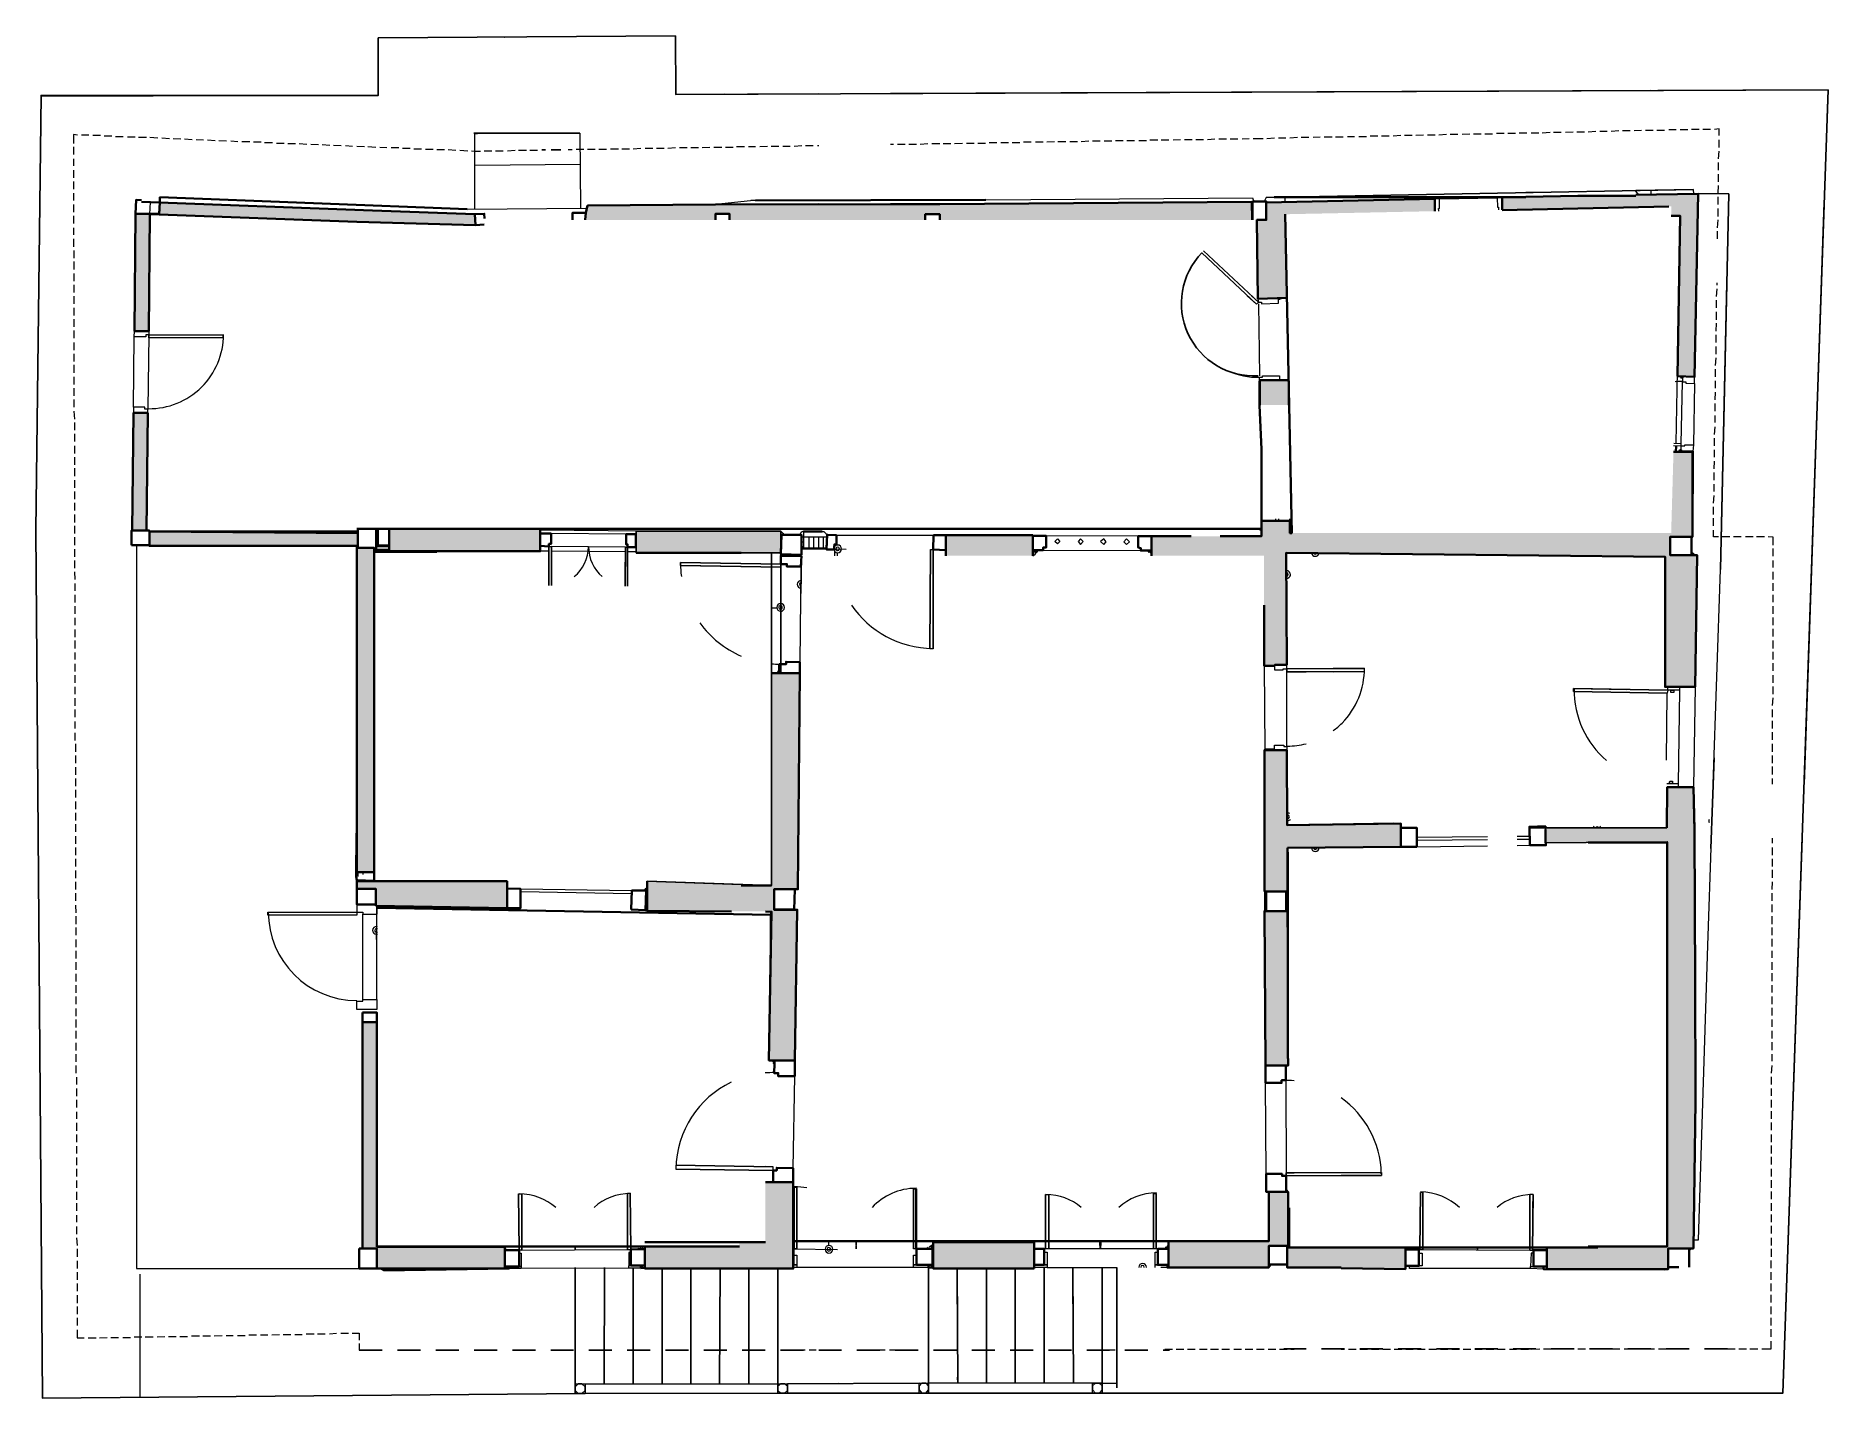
# Model space of a CAD drawing. Header units: millimetres. Extents: x -324 to 18256, y -32649 to -18530.
import ezdxf

# ---------------------------------------------------------------- set-up
doc = ezdxf.new("R2010")
doc.units = ezdxf.units.MM
doc.linetypes.add('Projeção', pattern=[396.875, 238.125, -158.75])
doc.layers.get('0').update_dxf_attribs({"color": 250, "lineweight": 25})
for name, color, linetype, lineweight in [('A-ALV-___-___-EXI', 250, 'Continuous', 35), ('A-COB-___-___-EXI', 250, 'Projeção', 25), ('A-ESC-___-___-EXI', 250, 'Continuous', 25), ('A-JAN-___-___-EXI', 250, 'Continuous', 25), ('A-PIS-___-___-EXI', 250, 'Continuous', 25), ('A-POR-___-___-EXI', 250, 'Continuous', 25)]:
    doc.layers.add(name, color=color, linetype=linetype, lineweight=lineweight)

msp = doc.modelspace()

# ---------------------------------------------------------------- hatches: boundary and pattern name
at = {"layer": 'A-ALV-___-___-EXI'}
h = msp.add_hatch(color=11, dxfattribs=at)
h.paths.add_polyline_path([(13874, -31311), (13874, -31086), (12660, -31086), (12660, -30512), (12457, -30512), (12457, -31023), (11418, -31023), (11418, -31295), (12457, -31295), (12457, -31071), (12649, -31071), (12649, -31295), (12719, -31296), (13207, -31296), (13207, -31303)])
h.paths.add_polyline_path([(16599, -31311), (16599, -31098), (16859, -31098), (16881, -29509), (16876, -28342), (16870, -26738), (16860, -26317), (16588, -26317), (16583, -26738), (15325, -26738), (15325, -26893), (16588, -26882), (16588, -31077), (15867, -31077), (15867, -31086), (15340, -31086), (15340, -31311), (16588, -31311)])
h.paths.add_polyline_path([(5990, -31307), (7527, -31307), (7527, -30410), (7239, -30410), (7239, -31034), (6970, -31034), (6970, -31077), (5990, -31077)])
h.paths.add_polyline_path([(8979, -31307), (10027, -31307), (10027, -31034), (8979, -31034)])
h.paths.add_polyline_path([(3210, -31307), (4538, -31307), (4538, -31082), (3210, -31082), (3210, -28753), (3061, -28753), (3061, -31098), (3210, -31098)])
h.paths.add_polyline_path([(12654, -29201), (12660, -29201), (12660, -29130), (12654, -29130), (12654, -27937), (12652, -27601), (12412, -27601), (12425, -29201)])
h.paths.add_polyline_path([(7543, -29148), (7570, -27588), (7330, -27588), (7330, -27375), (7576, -27375), (7596, -25135), (7303, -25135), (7303, -27335), (6989, -27335), (6989, -27325), (6013, -27292), (6013, -27597), (6886, -27604), (7239, -27604), (7239, -27607), (7303, -27608), (7276, -29148), (7295, -29148)])
h.paths.add_polyline_path([(4562, -27572), (4562, -27292), (3002, -27292), (3002, -27372), (3202, -27372), (3202, -27548), (4314, -27568)])
h.paths.add_polyline_path([(12414, -27397), (12651, -27397), (12651, -26946), (13827, -26935), (13827, -26695), (12649, -26711), (12644, -25933), (12414, -25933)])
h.paths.add_polyline_path([(3183, -27196), (3183, -23836), (3002, -23836), (3002, -27196)])
h.paths.add_polyline_path([(16876, -25278), (16899, -23913), (16620, -23913), (16620, -23721), (16849, -23721), (16849, -22841), (16653, -22841), (16629, -23684), (12676, -23684), (12676, -23556), (12382, -23556), (12382, -23716), (11242, -23716), (11242, -23919), (12409, -23919), (12409, -25059), (12519, -25059), (12519, -25049), (12644, -25049), (12639, -23887), (16565, -23929), (16565, -25278)])
h.paths.add_polyline_path([(9848, -23919), (10010, -23919), (10010, -23705), (9110, -23705), (9110, -23919)])
h.paths.add_polyline_path([(5899, -23887), (7399, -23887), (7399, -23663), (5899, -23663)])
h.paths.add_polyline_path([(3370, -23871), (4905, -23871), (4905, -23641), (3338, -23641), (3338, -23871)])
h.paths.add_polyline_path([(3013, -23817), (3013, -23668), (854, -23668), (854, -23817)])
h.paths.add_polyline_path([(822, -23657), (838, -22437), (689, -22437), (673, -23657)])
h.paths.add_polyline_path([(12628, -22357), (12664, -22357), (12663, -22097), (12364, -22097), (12364, -22357)])
h.paths.add_polyline_path([(16871, -22064), (16908, -20166), (16263, -20178), (16263, -20189), (15661, -20189), (15121, -20199), (15121, -20202), (14960, -20202), (14877, -20204), (14877, -20333), (16629, -20297), (16629, -20395), (16721, -20395), (16694, -22056), (16720, -22057)])
h.paths.add_polyline_path([(849, -21589), (859, -20374), (710, -20374), (699, -21589)])
h.paths.add_polyline_path([(12345, -21254), (12646, -21246), (12628, -20379), (14179, -20347), (14179, -20220), (12431, -20257), (12431, -20438), (12335, -20438), (12345, -21223)])
h.paths.add_polyline_path([(4233, -20491), (4228, -20379), (961, -20257), (955, -20383), (3002, -20459), (3370, -20469)])
h.paths.add_polyline_path([(8897, -20438), (8897, -20379), (9046, -20379), (9046, -20438), (12285, -20438), (12281, -20249), (9046, -20273), (8536, -20274), (8536, -20276), (7793, -20276), (6722, -20278), (5395, -20289), (5379, -20363), (5371, -20438), (6722, -20438), (6722, -20374), (6866, -20374), (6866, -20438), (8638, -20438)])

# ---------------------------------------------------------------- linework, layer by layer
at = {"color": 18, "lineweight": 15}
for points in [[(4511, -18543), (4511, -18544), (4511, -18544), (4511, -18545)], [(4532, -18543), (4533, -18544), (4533, -18544), (4533, -18545)], [(4568, -18545), (4568, -18544), (4568, -18543), (4568, -18543)], [(4590, -18545), (4590, -18544), (4590, -18543), (4590, -18542)]]:
    msp.add_open_spline(points, degree=3, dxfattribs=at)
at = {"layer": 'A-ALV-___-___-EXI', "color": 18, "lineweight": 15}
for p, q in [((7085, -20241), (6722, -20278)), ((7793, -20234), (7138, -20236)), ((9526, -20230), (8536, -20232)), ((10496, -20262), (12287, -20246)), ((12516, -20252), (12516, -20255)), ((12564, -20254), (12564, -20252)), ((12617, -20253), (12617, -20252)), ((12628, -20252), (12627, -20202)), ((12766, -20250), (12766, -20246)), ((12820, -20249), (12820, -20246)), ((13124, -20242), (13124, -20241)), ((13278, -20239), (13278, -20236)), ((13326, -20238), (13326, -20236)), ((13832, -20227), (13832, -20225)), ((14227, -20220), (14227, -20202)), ((15661, -20145), (15121, -20155)), ((16423, -20175), (16423, -20172)), ((16476, -20174), (16476, -20172)), ((16833, -20168), (16833, -20166)), ((859, -20379), (864, -20253)), ((16715, -20603), (16718, -20603)), ((16718, -20603), (16715, -20603)), ((16901, -20523), (16903, -20523)), ((16713, -20665), (16717, -20671)), ((16711, -20928), (16712, -20928)), ((16893, -20915), (16898, -20921)), ((16890, -21083), (16892, -21083)), ((12345, -21254), (12345, -21259)), ((16705, -21286), (16707, -21286)), ((16700, -21488), (16703, -21488)), ((16700, -21536), (16702, -21536)), ((16881, -21525), (16881, -21522)), ((16702, -21589), (16700, -21589)), ((16879, -21637), (16881, -21637)), ((16881, -21589), (16880, -21589)), ((16695, -21893), (16696, -21893)), ((16874, -21893), (16876, -21893)), ((16748, -22058), (16748, -22074)), ((16833, -22064), (16833, -22062)), ((12361, -22149), (12364, -22149)), ((12664, -22197), (12665, -22197)), ((16727, -22841), (16727, -22821)), ((16780, -22841), (16780, -22837)), ((16849, -22858), (16855, -22858)), ((16849, -22911), (16855, -22911)), ((16849, -22959), (16855, -22959)), ((16849, -23012), (16855, -23012)), ((16849, -23060), (16855, -23060)), ((16849, -23114), (16855, -23114)), ((12383, -23556), (12383, -23537)), ((12526, -23537), (12527, -23556)), ((12558, -23537), (12559, -23556)), ((12676, -23556), (12676, -23537)), ((5896, -23721), (5899, -23721)), ((7399, -23721), (7405, -23721)), ((7399, -23775), (7405, -23775)), ((7612, -23775), (7639, -23775)), ((3205, -23823), (3338, -23823)), ((7612, -23823), (7639, -23823)), ((12719, -23892), (12719, -23887)), ((12766, -23892), (12766, -23888)), ((12820, -23892), (12820, -23889)), ((13225, -23897), (13225, -23893)), ((13278, -23897), (13278, -23894)), ((13326, -23897), (13326, -23894)), ((13379, -23897), (13379, -23895)), ((13427, -23897), (13427, -23895)), ((13731, -23903), (13731, -23898)), ((13784, -23903), (13784, -23899)), ((13832, -23903), (13832, -23900)), ((13886, -23903), (13886, -23900)), ((13939, -23903), (13939, -23901)), ((13987, -23903), (13987, -23901)), ((14344, -23908), (14344, -23905)), ((14392, -23908), (14392, -23906)), ((14445, -23908), (14445, -23906)), ((14493, -23908), (14493, -23907)), ((14952, -23913), (14952, -23912)), ((15208, -23919), (15208, -23914)), ((15256, -23919), (15256, -23915)), ((15714, -23924), (15714, -23920)), ((15762, -23924), (15762, -23921)), ((15815, -23924), (15815, -23921)), ((15869, -23924), (15869, -23922)), ((16012, -23924), (16075, -23924)), ((16220, -23929), (16220, -23925)), ((16274, -23929), (16274, -23926)), ((16322, -23929), (16322, -23927)), ((16375, -23929), (16375, -23927)), ((16423, -23929), (16423, -23928)), ((12676, -24121), (12685, -24121)), ((16895, -24126), (16897, -24126)), ((16896, -24078), (16897, -24078)), ((12642, -24686), (12644, -24686)), ((12642, -24739), (12644, -24739)), ((12643, -24787), (12644, -24787)), ((16884, -24787), (16887, -24787)), ((16885, -24739), (16887, -24739)), ((16881, -24969), (16881, -24959)), ((12463, -25933), (12463, -25928)), ((12516, -25933), (12516, -25928)), ((16588, -26317), (16583, -26317)), ((12648, -26514), (12649, -26514)), ((12649, -26711), (12649, -26536)), ((16583, -26413), (16587, -26413)), ((16586, -26461), (16583, -26461)), ((16865, -26461), (16863, -26461)), ((12820, -26709), (12820, -26706)), ((12868, -26708), (12868, -26706)), ((12921, -26708), (12921, -26706)), ((16482, -26738), (16482, -26736)), ((2997, -26893), (3002, -26893)), ((2997, -26941), (3002, -26941)), ((13379, -26941), (13379, -26939)), ((13427, -26941), (13427, -26939)), ((15559, -26893), (15559, -26891)), ((15613, -26893), (15613, -26890)), ((15661, -26893), (15661, -26890)), ((15959, -26887), (15956, -26887)), ((16487, -26883), (16487, -26889)), ((2997, -26994), (3002, -26994)), ((2997, -27042), (3002, -27042)), ((2997, -27095), (3002, -27095)), ((13028, -26946), (12651, -26946)), ((12651, -27117), (12654, -27323)), ((12820, -26946), (12820, -26944)), ((2997, -27143), (3002, -27143)), ((2997, -27196), (3002, -27196)), ((3018, -27244), (3018, -27196)), ((3071, -27223), (3071, -27196)), ((3071, -27292), (3071, -27282)), ((3119, -27292), (3119, -27282)), ((3173, -27292), (3173, -27287)), ((5997, -27378), (6013, -27378)), ((7437, -27378), (7437, -27375)), ((7490, -27378), (7490, -27375)), ((7538, -27378), (7538, -27375)), ((7543, -27378), (7548, -27378)), ((12420, -27426), (12431, -27426)), ((12420, -27479), (12431, -27479)), ((12516, -27399), (12516, -27397)), ((12564, -27399), (12564, -27397)), ((12617, -27399), (12617, -27397)), ((3202, -27532), (3002, -27532)), ((3375, -27554), (3375, -27551)), ((3428, -27554), (3428, -27552)), ((3679, -27559), (3679, -27556)), ((4036, -27564), (4036, -27563)), ((7298, -27608), (7295, -27772)), ((7298, -27682), (7302, -27682)), ((7335, -27588), (7335, -27586)), ((12420, -27527), (12431, -27527)), ((12420, -27580), (12431, -27580)), ((12654, -27682), (12653, -27682)), ((7295, -27836), (7299, -27836)), ((7298, -27735), (7301, -27735)), ((7298, -27783), (7300, -27783)), ((7295, -27884), (7298, -27884)), ((7295, -27937), (7298, -27937)), ((7297, -27985), (7295, -27985)), ((7287, -28289), (7291, -28289)), ((7287, -28342), (7290, -28342)), ((7287, -28390), (7290, -28390)), ((7287, -28444), (7289, -28444)), ((7547, -28902), (7548, -28902)), ((7277, -29051), (7278, -29051)), ((7309, -29153), (7335, -29153)), ((7538, -30675), (7538, -30464)), ((9163, -31034), (9163, -31023)), ((9217, -31034), (9217, -31023)), ((9265, -31034), (9265, -31023)), ((9318, -31034), (9318, -31023)), ((9366, -31034), (9366, -31023)), ((9419, -31034), (9419, -31023)), ((9467, -31034), (9467, -31023)), ((9771, -31034), (9771, -31023)), ((9824, -31034), (9824, -31023)), ((9872, -31034), (9872, -31029)), ((3375, -31082), (3375, -31077)), ((3428, -31082), (3428, -31077)), ((3476, -31082), (3476, -31077)), ((3530, -31082), (3530, -31077)), ((3578, -31082), (3578, -31077)), ((3631, -31082), (3631, -31077)), ((3679, -31082), (3679, -31077)), ((3983, -31082), (3983, -31077)), ((4036, -31082), (4036, -31077)), ((4084, -31082), (4084, -31077)), ((4137, -31082), (4137, -31077)), ((4191, -31082), (4191, -31077)), ((4239, -31082), (4239, -31077)), ((4292, -31082), (4292, -31077)), ((16833, -31103), (16833, -31098)), ((3375, -31322), (3375, -31307)), ((3428, -31322), (3428, -31307)), ((3476, -31322), (3476, -31307)), ((3530, -31322), (3530, -31307)), ((3578, -31322), (3578, -31307)), ((3631, -31322), (3631, -31307)), ((3679, -31322), (3679, -31307)), ((3983, -31317), (3983, -31307)), ((4036, -31317), (4036, -31307)), ((4084, -31317), (4084, -31307)), ((4137, -31311), (4137, -31307)), ((4191, -31311), (4191, -31307)), ((4239, -31311), (4239, -31307)), ((4292, -31311), (4292, -31307)), ((12457, -31285), (12463, -31285)), ((15304, -31285), (15340, -31285)), ((16172, -31317), (16172, -31311)), ((16220, -31317), (16220, -31311)), ((16274, -31317), (16274, -31311)), ((16322, -31317), (16322, -31311)), ((16375, -31317), (16375, -31311)), ((16423, -31317), (16423, -31311)), ((16476, -31317), (16476, -31311))]:
    msp.add_line(p, q, dxfattribs=at)
at = {"layer": 'A-ALV-___-___-EXI'}
for p, q in [((9526, -20230), (7138, -20236)), ((12515, -20202), (15121, -20202)), ((16871, -22064), (16908, -20166)), ((14877, -20337), (16604, -20300)), ((12664, -22357), (12664, -22107)), ((3833, -23876), (3183, -23876)), ((5899, -23887), (6989, -23887)), ((12654, -26990), (12654, -29130)), ((3183, -27292), (3002, -27292)), ((6989, -27335), (7303, -27335)), ((7527, -30675), (7527, -30410)), ((8801, -30480), (8801, -31103)), ((3216, -31077), (6970, -31077)), ((7239, -31034), (5990, -31034))]:
    msp.add_line(p, q, dxfattribs=at)
at = {"layer": 'A-ALV-___-___-EXI', "color": 28, "lineweight": 35}
for p, q in [((12287, -20438), (12287, -20246)), ((955, -20374), (859, -20374)), ((859, -20379), (955, -20383)), ((4233, -20491), (4324, -20486)), ((3013, -23641), (3013, -23668)), ((16839, -23721), (16839, -23913)), ((667, -23807), (854, -23807)), ((3002, -23836), (3002, -23817)), ((3013, -23817), (3013, -23836)), ((3013, -23817), (3013, -23836)), ((12409, -25059), (12516, -25059)), ((12649, -26711), (13098, -26705)), ((13124, -26705), (13753, -26695)), ((15325, -26754), (15325, -26893)), ((12420, -27601), (12419, -27397)), ((12651, -27397), (12652, -27601)), ((7295, -27834), (7298, -27608)), ((7288, -28460), (7293, -28059)), ((3061, -28753), (3061, -28652)), ((3029, -31098), (3061, -31098)), ((3847, -31077), (3210, -31082)), ((16817, -31098), (16817, -31290)), ((3243, -31307), (3247, -31311)), ((12649, -31263), (12457, -31263)), ((16708, -31290), (16599, -31290))]:
    msp.add_line(p, q, dxfattribs=at)
at = {"layer": 'A-ALV-___-___-EXI', "color": 28, "lineweight": 35, "flags": 128}
for points in [[(770, -20233), (715, -20230), (710, -20374)], [(12287, -20246), (12431, -20246), (12431, -20257)], [(859, -20374), (955, -20374), (960, -20257)], [(4326, -20422), (4324, -20374), (4228, -20379)], [(5241, -20438), (5241, -20363), (5379, -20363)], [(12585, -21248), (12559, -21259), (12559, -21248)], [(12572, -22097), (12569, -22096), (12569, -22097)], [(16748, -22058), (16748, -22074), (16727, -22069)], [(12364, -22112), (12361, -22112), (12361, -22357)], [(16839, -23721), (16839, -23737), (16849, -23721), (16855, -22837), (16732, -22837), (16732, -22821), (16711, -22831)], [(673, -23657), (667, -23657), (667, -23807)], [(854, -23668), (854, -23657), (822, -23657)], [(3183, -23843), (3205, -23844), (3205, -23641)], [(3338, -23812), (3221, -23812), (3221, -23641)], [(5899, -23693), (5896, -23695), (5896, -23828), (5899, -23831)], [(7399, -23887), (7405, -23700), (7426, -23700), (7421, -23689)], [(3183, -23843), (3205, -23844), (3205, -23812), (3338, -23812)], [(3338, -23856), (3189, -23855), (3189, -23876)], [(16865, -23903), (16839, -23887), (16839, -23913)], [(7367, -25123), (7383, -25118), (7383, -25135)], [(12415, -25933), (12415, -25928), (12516, -25928), (12516, -25933)], [(16871, -26770), (16871, -26754), (16860, -26317)], [(2999, -26794), (2997, -27244), (3002, -27282)], [(3002, -27292), (3002, -27282), (3183, -27287)], [(3202, -27532), (3002, -27532), (3002, -27372)], [(4562, -27364), (4564, -27367), (4562, -27367)], [(6013, -27591), (5997, -27591), (6003, -27388), (5992, -27388), (6003, -27362)], [(7330, -27586), (7538, -27586), (7543, -27378), (7434, -27375)], [(7550, -27375), (7543, -27383), (7543, -27378), (7434, -27375)], [(12639, -27601), (12639, -27399), (12431, -27399), (12431, -27601)], [(7330, -27586), (7538, -27586), (7538, -27580), (7545, -27588)], [(3061, -28652), (3210, -28652), (3210, -28753)], [(7335, -29148), (7335, -29179), (7319, -29174)], [(12639, -29201), (12633, -29206), (12633, -29201)], [(12649, -30501), (12639, -30496), (12639, -30512)], [(3210, -31306), (3029, -31306), (3029, -31098)], [(4538, -31114), (4548, -31114), (4542, -31103)], [(7527, -31103), (7532, -31103), (7532, -31269), (7527, -31269)], [(13886, -31279), (13875, -31279), (13875, -31109)], [(15330, -31109), (15325, -31114), (15340, -31114)], [(16817, -31098), (16817, -31114), (16828, -31103)], [(3284, -31327), (4580, -31306), (4580, -31285), (4538, -31285)], [(11418, -31269), (11407, -31269), (11407, -31295), (11418, -31295)], [(12473, -31269), (12479, -31263), (12457, -31263)], [(12649, -31263), (12639, -31263), (12639, -31269)], [(15340, -31285), (15304, -31285), (15304, -31311), (16556, -31317)]]:
    msp.add_lwpolyline(points, dxfattribs=at)
at = {"layer": 'A-ALV-___-___-EXI'}
for points in [[(770, -20250), (3167, -20340), (4228, -20379), (4233, -20491), (3002, -20459)], [(3002, -20459), (955, -20383), (961, -20257), (963, -20203), (4148, -20326)], [(12285, -20438), (12281, -20249), (9046, -20273)], [(14179, -20347), (14179, -20220), (12431, -20257), (12431, -20438), (12335, -20438), (12345, -21254), (12646, -21246)], [(14960, -20202), (14877, -20204), (14877, -20333)], [(15121, -20199), (15661, -20189), (16263, -20189)], [(16629, -20395), (16721, -20395), (16694, -22056), (16871, -22064), (16908, -20166), (16263, -20178)], [(6722, -20278), (5395, -20289), (5379, -20363), (5371, -20438)], [(8536, -20274), (9046, -20273), (6722, -20278), (7793, -20276)], [(6722, -20438), (6722, -20374), (6866, -20374), (6866, -20438)], [(8897, -20438), (8897, -20379), (9046, -20379), (9046, -20438)], [(12628, -20379), (12696, -23684), (12676, -23684), (12676, -23556), (12382, -23556)], [(12663, -22097), (12364, -22097), (12364, -22357)], [(3002, -23641), (12382, -23641), (12382, -22816), (12361, -22357)], [(16565, -23929), (12639, -23887), (16565, -23929), (16565, -24969), (16565, -25278), (16876, -25278), (16899, -23913), (16620, -23913), (16620, -23721), (16849, -23721), (16849, -22841), (16653, -22841)], [(3013, -23684), (854, -23668), (854, -23817), (3013, -23817), (3013, -23668), (854, -23668)], [(3338, -23641), (3338, -23871), (4905, -23871), (4905, -23641)], [(10010, -23919), (10010, -23705), (9110, -23705), (9110, -23919)], [(11653, -23716), (11242, -23716), (11242, -23919)], [(12382, -23641), (12382, -23716), (11952, -23716)], [(3183, -27196), (3002, -27196), (3002, -26794), (3002, -25994), (3002, -23836), (3183, -23836), (3183, -23876), (3183, -27292), (3833, -27292), (4562, -27292)], [(12409, -24430), (12409, -25059), (12519, -25059), (12519, -25049), (12644, -25049), (12639, -23887)], [(7239, -27607), (7303, -27608), (7276, -29148), (7543, -29148), (7570, -27588), (7330, -27588), (7330, -27375), (7576, -27375), (7596, -25135), (7303, -25135)], [(16871, -26770), (16860, -26317), (16588, -26317), (16583, -26738)], [(15340, -31086), (15340, -31311), (16599, -31311), (16599, -31098), (16859, -31098), (16881, -29574), (16881, -29509), (16876, -28342), (16871, -26770)], [(15767, -31077), (16588, -31077), (16588, -26889), (15767, -26889)], [(6013, -27292), (6013, -27597), (6886, -27604)], [(7295, -28059), (7295, -27639), (3216, -27568)], [(12654, -27937), (12652, -27601), (12412, -27601), (12425, -29201), (12660, -29201), (12660, -29130)], [(5990, -31077), (5990, -31307), (7527, -31307), (7527, -30410), (7239, -30410)], [(7527, -31307), (7527, -31023), (12457, -31023), (12457, -30675), (12457, -30512), (12660, -30512), (12660, -31086), (12669, -31086)], [(12669, -30675), (12669, -31086), (15867, -31086)], [(13207, -31296), (12719, -31296), (12649, -31295), (12649, -31071), (12457, -31071), (12457, -31295), (11418, -31295), (11418, -31023)], [(13207, -31303), (13874, -31311), (13874, -31086)]]:
    msp.add_lwpolyline(points, dxfattribs=at)
at = {"layer": 'A-ALV-___-___-EXI', "color": 18, "lineweight": 15, "flags": 128}
for points in [[(9531, -20230), (12287, -20209), (12303, -20246)], [(12515, -20202), (12431, -20204), (12409, -20246)], [(14221, -20347), (14216, -20321), (14227, -20321), (14227, -20220), (14179, -20220)], [(14227, -20202), (14227, -20220), (14824, -20209), (14824, -20202)], [(14877, -20204), (14824, -20209), (14829, -20305), (14840, -20305), (14840, -20334)], [(16780, -20169), (16780, -20166), (16753, -20166)], [(3167, -20288), (4148, -20326), (5389, -20316)], [(12364, -22112), (12361, -22112), (12361, -22101)], [(12361, -22288), (12361, -22197), (12364, -22197)], [(3188, -23876), (3189, -23855), (3338, -23855)]]:
    msp.add_lwpolyline(points, dxfattribs=at)
at = {"layer": 'A-ALV-___-___-EXI'}
for points in [[(710, -20374), (699, -21589), (849, -21589), (859, -20374)], [(838, -22437), (689, -22437), (673, -23657), (822, -23657)], [(12651, -26946), (13827, -26935), (13827, -26695), (12649, -26711), (12644, -25933), (12414, -25933), (12414, -27397), (12651, -27397)], [(3202, -27548), (4562, -27572), (4562, -27292), (3002, -27292), (3002, -27372), (3202, -27372)], [(3210, -31082), (3210, -28753), (3061, -28753), (3061, -31098), (3210, -31098), (3210, -31307), (4538, -31307), (4538, -31082)], [(10027, -31307), (10027, -31034), (8979, -31034), (8979, -31307)]]:
    msp.add_lwpolyline(points, close=True, dxfattribs=at)
at = {"layer": 'A-ALV-___-___-EXI', "color": 28, "lineweight": 35, "flags": 128}
for points in [[(7399, -23903), (7612, -23908), (7612, -23700), (7405, -23700)], [(8806, -31103), (8972, -31103), (8972, -31269), (8806, -31269)]]:
    msp.add_lwpolyline(points, close=True, dxfattribs=at)
at = {"layer": 'A-ALV-___-___-EXI', "color": 248, "lineweight": 9}
for points in [[(7139, -20236), (7122, -20236), (7105, -20237), (7087, -20238)], [(9531, -20225), (9532, -20225), (9533, -20225), (9534, -20225)], [(16714, -20616), (16715, -20617), (16716, -20618), (16717, -20618)], [(16718, -20561), (16717, -20561), (16716, -20562), (16715, -20562)], [(16718, -20583), (16716, -20584), (16715, -20584), (16715, -20585)], [(12337, -20721), (12336, -20721), (12335, -20721), (12334, -20721)], [(12337, -20742), (12336, -20742), (12335, -20742), (12334, -20742)], [(12334, -20779), (12335, -20779), (12336, -20779), (12337, -20779)], [(12334, -20800), (12335, -20801), (12336, -20801), (12337, -20801)], [(12339, -20742), (12338, -20742), (12338, -20742), (12337, -20742)], [(12337, -20779), (12338, -20779), (12339, -20779), (12339, -20779)], [(12337, -20801), (12338, -20801), (12339, -20801), (12340, -20800)], [(16712, -20639), (16714, -20639), (16715, -20640), (16716, -20640)], [(12588, -21251), (12589, -21250), (12590, -21249), (12592, -21248)], [(16722, -22059), (16724, -22060), (16727, -22062), (16730, -22063)], [(16747, -22112), (16721, -22111), (16696, -22112), (16671, -22115)], [(12670, -22352), (12668, -22352), (12666, -22352), (12664, -22352)], [(16712, -22827), (16707, -22831), (16703, -22836), (16700, -22840)], [(12678, -23577), (12677, -23577), (12676, -23577), (12675, -23578)], [(12696, -23581), (12690, -23579), (12685, -23577), (12678, -23577)], [(12679, -23551), (12685, -23551), (12690, -23549), (12694, -23546)], [(7422, -23688), (7416, -23679), (7409, -23673), (7400, -23668)], [(12359, -23642), (12365, -23648), (12373, -23651), (12382, -23652)], [(12679, -23599), (12677, -23599), (12676, -23599), (12675, -23599)], [(12675, -23636), (12676, -23636), (12677, -23636), (12679, -23636)], [(12675, -23657), (12676, -23657), (12677, -23657), (12679, -23657)], [(12696, -23611), (12693, -23604), (12687, -23599), (12679, -23599)], [(12679, -23636), (12687, -23636), (12694, -23631), (12696, -23623)], [(12679, -23657), (12685, -23657), (12691, -23656), (12697, -23653)], [(3412, -23872), (3413, -23874), (3414, -23875), (3416, -23877)], [(3478, -23877), (3480, -23875), (3481, -23874), (3482, -23872)], [(12900, -23890), (12903, -23909), (12920, -23924), (12940, -23924)], [(12922, -23890), (12925, -23897), (12932, -23903), (12940, -23903)], [(12940, -23924), (12959, -23924), (12976, -23910), (12979, -23891)], [(12940, -23903), (12948, -23903), (12954, -23898), (12957, -23891)], [(16391, -23928), (16391, -23928), (16391, -23929), (16391, -23930)], [(16412, -23928), (16412, -23928), (16412, -23929), (16412, -23930)], [(16449, -23930), (16449, -23929), (16449, -23929), (16449, -23928)], [(16876, -23912), (16874, -23909), (16871, -23906), (16868, -23903)], [(16902, -23996), (16903, -23985), (16902, -23974), (16900, -23964)], [(12642, -24073), (12641, -24073), (12640, -24073), (12639, -24073)], [(12641, -24094), (12641, -24094), (12640, -24094), (12639, -24095)], [(12639, -24132), (12640, -24132), (12640, -24132), (12641, -24132)], [(12660, -24113), (12660, -24103), (12652, -24095), (12641, -24094)], [(12641, -24132), (12651, -24132), (12660, -24124), (12660, -24113)], [(12641, -24153), (12663, -24153), (12681, -24136), (12681, -24114)], [(12681, -24114), (12681, -24091), (12664, -24073), (12642, -24073)], [(7369, -25123), (7365, -25126), (7360, -25130), (7356, -25133)], [(12652, -26584), (12651, -26584), (12649, -26584), (12648, -26584)], [(12652, -26605), (12651, -26605), (12649, -26605), (12648, -26605)], [(12648, -26642), (12649, -26642), (12651, -26642), (12652, -26642)], [(12648, -26663), (12650, -26663), (12651, -26663), (12652, -26663)], [(12675, -26591), (12669, -26586), (12661, -26584), (12652, -26584)], [(12671, -26624), (12671, -26613), (12662, -26605), (12652, -26605)], [(12652, -26642), (12662, -26642), (12671, -26634), (12671, -26624)], [(12652, -26663), (12665, -26663), (12677, -26657), (12684, -26647)], [(13755, -26696), (13754, -26696), (13752, -26695), (13751, -26695)], [(16585, -26584), (16584, -26584), (16583, -26584), (16582, -26584)], [(16584, -26605), (16584, -26605), (16583, -26605), (16582, -26605)], [(16582, -26642), (16583, -26642), (16583, -26642), (16584, -26642)], [(16290, -26885), (16290, -26887), (16291, -26889), (16291, -26890)], [(16312, -26885), (16312, -26887), (16313, -26888), (16314, -26890)], [(16345, -26890), (16346, -26888), (16347, -26886), (16347, -26885)], [(16368, -26890), (16369, -26888), (16369, -26886), (16369, -26885)], [(12900, -26944), (12900, -26966), (12918, -26983), (12940, -26983)], [(12921, -26944), (12921, -26954), (12929, -26962), (12940, -26962)], [(12940, -26983), (12962, -26983), (12980, -26965), (12980, -26943)], [(12940, -26962), (12950, -26962), (12958, -26954), (12958, -26943)], [(12654, -27223), (12653, -27223), (12652, -27224), (12651, -27224)], [(12654, -27245), (12653, -27245), (12652, -27245), (12651, -27246)], [(12651, -27281), (12652, -27281), (12653, -27281), (12654, -27281)], [(12651, -27303), (12652, -27303), (12653, -27303), (12654, -27303)], [(6012, -27353), (6010, -27356), (6008, -27359), (6007, -27362)], [(3397, -27552), (3398, -27560), (3401, -27566), (3406, -27571)], [(3419, -27553), (3422, -27559), (3429, -27564), (3436, -27564)], [(3436, -27564), (3444, -27564), (3451, -27560), (3453, -27553)], [(3466, -27572), (3471, -27567), (3474, -27561), (3475, -27554)], [(7300, -27826), (7299, -27826), (7297, -27825), (7296, -27825)], [(7300, -27847), (7298, -27847), (7297, -27847), (7296, -27847)], [(7295, -27884), (7297, -27884), (7298, -27884), (7299, -27884)], [(7296, -27905), (7297, -27905), (7298, -27905), (7299, -27905)], [(7309, -29149), (7313, -29156), (7317, -29162), (7322, -29169)], [(12661, -29145), (12662, -29140), (12663, -29135), (12663, -29130)], [(12658, -30511), (12656, -30507), (12654, -30502), (12651, -30498)], [(12665, -30544), (12665, -30535), (12663, -30526), (12660, -30517)], [(3213, -30869), (3211, -30869), (3210, -30869), (3209, -30869)], [(3213, -30890), (3211, -30890), (3210, -30890), (3209, -30890)], [(3209, -30927), (3210, -30927), (3211, -30927), (3213, -30927)], [(3209, -30949), (3210, -30949), (3211, -30949), (3213, -30949)], [(3217, -30869), (3215, -30869), (3214, -30869), (3213, -30869)], [(3216, -30891), (3215, -30890), (3214, -30890), (3213, -30890)], [(3213, -30927), (3214, -30927), (3215, -30927), (3216, -30927)], [(3213, -30949), (3214, -30949), (3215, -30949), (3217, -30949)], [(9124, -31023), (9101, -31023), (9078, -31026), (9056, -31031)], [(9915, -31031), (9897, -31026), (9879, -31024), (9861, -31023)], [(12663, -30879), (12661, -30879), (12660, -30880), (12659, -30880)], [(12663, -30901), (12661, -30901), (12660, -30901), (12659, -30901)], [(12659, -30938), (12660, -30938), (12661, -30938), (12663, -30938)], [(12659, -30959), (12660, -30959), (12661, -30959), (12663, -30959)], [(12669, -30880), (12667, -30880), (12665, -30879), (12663, -30879)], [(12669, -30902), (12667, -30901), (12665, -30901), (12663, -30901)], [(12663, -30938), (12665, -30938), (12667, -30938), (12669, -30937)], [(12663, -30959), (12665, -30959), (12667, -30959), (12669, -30959)], [(4528, -31081), (4526, -31080), (4523, -31078), (4520, -31077)], [(4546, -31095), (4543, -31093), (4541, -31091), (4539, -31089)], [(13878, -31107), (13877, -31105), (13876, -31104), (13875, -31102)], [(15339, -31100), (15336, -31101), (15334, -31103), (15331, -31105)], [(16833, -31101), (16834, -31100), (16835, -31099), (16835, -31098)], [(3252, -31307), (3261, -31317), (3274, -31322), (3288, -31322)], [(12458, -31291), (12467, -31287), (12475, -31279), (12479, -31270)], [(12641, -31268), (12643, -31272), (12646, -31275), (12648, -31278)], [(13874, -31293), (13880, -31289), (13885, -31283), (13888, -31277)]]:
    msp.add_open_spline(points, degree=3, dxfattribs=at)
at = {"layer": 'A-ALV-___-___-EXI', "color": 18, "lineweight": 15}
for points in [[(12900, -26704), (12900, -26706), (12900, -26707), (12900, -26708)], [(12922, -26704), (12921, -26705), (12921, -26706), (12921, -26708)], [(12958, -26707), (12958, -26706), (12958, -26705), (12958, -26704)], [(12980, -26707), (12980, -26706), (12980, -26705), (12979, -26704)], [(15830, -26720), (15826, -26725), (15823, -26731), (15822, -26737)], [(15861, -26727), (15853, -26727), (15847, -26731), (15844, -26737)], [(15877, -26737), (15874, -26731), (15868, -26727), (15861, -26727)], [(15899, -26737), (15898, -26731), (15895, -26726), (15892, -26721)], [(16348, -26732), (16348, -26733), (16348, -26734), (16348, -26735)], [(16348, -26735), (16348, -26736), (16348, -26737), (16348, -26739)], [(16370, -26733), (16370, -26734), (16370, -26734), (16370, -26735)], [(16370, -26735), (16370, -26736), (16370, -26737), (16370, -26739)], [(16407, -26736), (16407, -26735), (16407, -26734), (16407, -26734)], [(16407, -26738), (16407, -26738), (16407, -26737), (16407, -26736)], [(16428, -26736), (16428, -26735), (16428, -26735), (16428, -26734)], [(16428, -26738), (16428, -26738), (16428, -26737), (16428, -26736)], [(3397, -31076), (3396, -31077), (3396, -31078), (3396, -31079)], [(3396, -31079), (3396, -31080), (3396, -31081), (3397, -31082)], [(3418, -31076), (3418, -31077), (3418, -31078), (3418, -31079)], [(3418, -31079), (3418, -31080), (3418, -31081), (3418, -31082)], [(3455, -31079), (3455, -31078), (3455, -31077), (3455, -31076)], [(3455, -31082), (3455, -31081), (3455, -31080), (3455, -31079)], [(3476, -31079), (3476, -31078), (3476, -31077), (3476, -31076)], [(3476, -31082), (3476, -31081), (3476, -31080), (3476, -31079)]]:
    msp.add_open_spline(points, degree=3, dxfattribs=at)
at = {"layer": 'A-COB-___-___-EXI', "color": 18, "lineweight": 15}
for p, q in [((16679, -19505), (16604, -19505)), ((16801, -19505), (16721, -19505)), ((16919, -19500), (16839, -19500)), ((17036, -19500), (16956, -19500)), ((65, -19681), (65, -19761)), ((225, -19559), (150, -19559)), ((348, -19564), (268, -19564)), ((465, -19569), (385, -19569)), ((582, -19575), (502, -19575)), ((705, -19580), (625, -19580)), ((822, -19585), (742, -19585)), ((939, -19591), (859, -19585)), ((1062, -19596), (982, -19591)), ((1179, -19601), (1099, -19596)), ((1296, -19607), (1216, -19601)), ((1414, -19612), (1339, -19607)), ((1536, -19617), (1456, -19612)), ((1654, -19623), (1574, -19617)), ((1771, -19628), (1696, -19623)), ((1893, -19628), (1813, -19628)), ((2011, -19633), (1931, -19633)), ((2128, -19639), (2048, -19639)), ((2250, -19644), (2171, -19644)), ((2368, -19649), (2288, -19649)), ((2485, -19655), (2405, -19649)), ((2608, -19660), (2528, -19655)), ((2725, -19665), (2645, -19660)), ((2842, -19671), (2762, -19665)), ((2959, -19676), (2885, -19671)), ((3082, -19681), (3002, -19676)), ((3199, -19687), (3119, -19681)), ((3316, -19692), (3242, -19687)), ((3439, -19692), (3359, -19692)), ((6307, -19692), (6227, -19697)), ((6429, -19692), (6349, -19692)), ((6546, -19692), (6466, -19692)), ((6664, -19687), (6584, -19692)), ((6786, -19687), (6706, -19687)), ((6904, -19687), (6824, -19687)), ((7021, -19681), (6941, -19681)), ((7138, -19681), (7063, -19681)), ((7261, -19676), (7181, -19681)), ((7378, -19676), (7298, -19676)), ((7495, -19676), (7421, -19676)), ((7618, -19671), (7538, -19676)), ((7735, -19671), (7655, -19671)), ((7793, -19671), (7778, -19671)), ((8566, -19655), (8536, -19657)), ((8689, -19655), (8609, -19655)), ((8806, -19655), (8726, -19655)), ((8924, -19649), (8844, -19655)), ((9046, -19649), (8966, -19649)), ((9163, -19649), (9083, -19649)), ((9281, -19644), (9201, -19649)), ((9403, -19644), (9323, -19644)), ((9521, -19644), (9441, -19644)), ((9638, -19639), (9558, -19639)), ((9760, -19639), (9680, -19639)), ((9878, -19639), (9798, -19639)), ((9995, -19633), (9915, -19633)), ((10117, -19633), (10038, -19633)), ((10235, -19628), (10155, -19633)), ((10352, -19628), (10272, -19628)), ((10475, -19628), (10395, -19628)), ((10592, -19623), (10512, -19628)), ((10709, -19623), (10629, -19623)), ((10832, -19623), (10752, -19623)), ((10949, -19617), (10869, -19617)), ((11066, -19617), (10986, -19617)), ((11189, -19617), (11109, -19617)), ((11306, -19612), (11226, -19612)), ((11423, -19612), (11343, -19612)), ((11541, -19607), (11466, -19612)), ((11663, -19607), (11583, -19607)), ((11780, -19607), (11700, -19607)), ((11898, -19601), (11823, -19607)), ((12020, -19601), (11940, -19601)), ((12138, -19601), (12058, -19601)), ((12255, -19596), (12180, -19601)), ((12399, -19596), (12297, -19596)), ((12516, -19591), (12436, -19596)), ((12633, -19591), (12559, -19591)), ((12756, -19585), (12676, -19591)), ((12873, -19585), (12793, -19585)), ((12990, -19580), (12916, -19585)), ((13113, -19580), (13033, -19580)), ((13230, -19580), (13150, -19580)), ((13347, -19575), (13273, -19575)), ((13470, -19575), (13390, -19575)), ((13587, -19569), (13507, -19569)), ((13705, -19569), (13625, -19569)), ((13827, -19564), (13747, -19569)), ((13944, -19564), (13864, -19564)), ((14062, -19559), (13982, -19564)), ((14184, -19559), (14104, -19559)), ((14301, -19553), (14222, -19559)), ((14419, -19553), (14339, -19553)), ((14541, -19548), (14461, -19553)), ((14659, -19548), (14579, -19548)), ((14776, -19548), (14696, -19548)), ((14898, -19543), (14819, -19543)), ((15016, -19543), (14936, -19543)), ((15133, -19537), (15053, -19537)), ((15256, -19537), (15176, -19537)), ((15373, -19532), (15293, -19537)), ((15490, -19532), (15410, -19532)), ((15613, -19527), (15533, -19532)), ((15730, -19527), (15650, -19527)), ((15847, -19521), (15767, -19527)), ((15964, -19521), (15890, -19521)), ((16087, -19516), (16007, -19521)), ((16204, -19516), (16124, -19516)), ((16322, -19511), (16247, -19516)), ((16444, -19511), (16364, -19511)), ((16561, -19511), (16481, -19511)), ((17126, -19687), (17126, -19607)), ((65, -19804), (65, -19878)), ((3556, -19697), (3476, -19697)), ((3674, -19703), (3594, -19703)), ((3796, -19708), (3716, -19708)), ((3913, -19713), (3833, -19713)), ((4031, -19719), (3951, -19713)), ((4153, -19724), (4073, -19719)), ((4404, -19724), (4324, -19724)), ((4521, -19724), (4441, -19724)), ((4644, -19719), (4564, -19724)), ((4761, -19719), (4681, -19719)), ((4878, -19719), (4798, -19719)), ((5235, -19713), (5195, -19713)), ((5358, -19708), (5278, -19708)), ((5475, -19708), (5395, -19708)), ((5592, -19708), (5512, -19708)), ((5715, -19703), (5635, -19703)), ((5832, -19703), (5752, -19703)), ((5949, -19697), (5870, -19703)), ((6072, -19697), (5992, -19697)), ((6189, -19697), (6109, -19697)), ((17121, -19804), (17126, -19724)), ((17121, -19921), (17121, -19841)), ((65, -19921), (65, -20001)), ((65, -20038), (65, -20118)), ((17121, -20044), (17121, -19964)), ((65, -20161), (65, -20236)), ((17116, -20161), (17121, -20081)), ((17116, -20278), (17116, -20198)), ((65, -20278), (65, -20358)), ((65, -20395), (65, -20475)), ((17110, -20518), (17116, -20438)), ((17116, -20401), (17116, -20321)), ((65, -20518), (65, -20593)), ((17110, -20635), (17110, -20555)), ((65, -20635), (65, -20715)), ((71, -20753), (71, -20833)), ((71, -20870), (71, -20950)), ((71, -20992), (71, -21072)), ((71, -21110), (71, -21190)), ((17100, -21232), (17105, -21152)), ((17105, -21115), (17105, -21089)), ((71, -21227), (71, -21307)), ((71, -21350), (71, -21429)), ((17100, -21350), (17100, -21270)), ((71, -21467), (71, -21547)), ((17094, -21589), (17100, -21509)), ((17100, -21472), (17100, -21392)), ((71, -21584), (71, -21664)), ((71, -21707), (71, -21787)), ((17094, -21707), (17094, -21627)), ((71, -21824), (71, -21904)), ((17089, -21946), (17094, -21867)), ((17094, -21829), (17094, -21749)), ((71, -21941), (71, -22021)), ((71, -22064), (71, -22144)), ((17089, -22064), (17089, -21984)), ((17089, -22181), (17089, -22106)), ((71, -22181), (71, -22261)), ((17084, -22304), (17089, -22224)), ((71, -22298), (71, -22378)), ((71, -22421), (76, -22501)), ((17084, -22421), (17084, -22341)), ((17084, -22538), (17084, -22463)), ((76, -22538), (76, -22618)), ((76, -22655), (76, -22735)), ((17078, -22661), (17084, -22581)), ((76, -22778), (76, -22858)), ((17078, -22778), (17078, -22698)), ((17078, -22895), (17078, -22821)), ((76, -22895), (76, -22975)), ((76, -23012), (76, -23092)), ((17073, -23018), (17078, -22938)), ((76, -23135), (76, -23215)), ((17073, -23135), (17073, -23055)), ((17073, -23252), (17073, -23178)), ((76, -23252), (76, -23332)), ((76, -23370), (76, -23450)), ((17068, -23375), (17073, -23295)), ((76, -23492), (76, -23572)), ((17068, -23492), (17068, -23412)), ((17068, -23609), (17068, -23529)), ((76, -23609), (76, -23689)), ((76, -23727), (76, -23807)), ((17238, -23721), (17158, -23721)), ((17356, -23721), (17276, -23721)), ((17478, -23721), (17398, -23721)), ((17595, -23721), (17515, -23721)), ((76, -23849), (76, -23929)), ((76, -23967), (76, -24046)), ((17686, -23924), (17686, -23844)), ((17686, -24041), (17686, -23967)), ((76, -24084), (81, -24164)), ((17686, -24164), (17686, -24084)), ((81, -24206), (81, -24281)), ((81, -24324), (81, -24404)), ((17686, -24281), (17686, -24201)), ((17686, -24398), (17686, -24324)), ((81, -24441), (81, -24521)), ((17686, -24521), (17686, -24441)), ((81, -24563), (81, -24638)), ((81, -24681), (81, -24761)), ((17686, -24638), (17686, -24558)), ((17686, -24755), (17686, -24675)), ((81, -24798), (81, -24878)), ((17686, -24878), (17686, -24798)), ((81, -24921), (81, -24995)), ((81, -25038), (81, -25118)), ((17686, -24995), (17686, -24915)), ((17686, -25112), (17686, -25033)), ((81, -25155), (81, -25235)), ((17686, -25235), (17686, -25155)), ((81, -25278), (81, -25352)), ((81, -25395), (81, -25475)), ((17681, -25470), (17686, -25390)), ((17686, -25352), (17686, -25272)), ((81, -25512), (81, -25592)), ((81, -25635), (81, -25709)), ((17681, -25592), (17681, -25512)), ((17681, -25709), (17681, -25629)), ((81, -25752), (81, -25832)), ((17681, -25827), (17681, -25747)), ((87, -25869), (87, -25949)), ((87, -25987), (87, -26067)), ((17681, -25949), (17681, -25869)), ((17681, -26067), (17681, -25987)), ((87, -26109), (87, -26189)), ((17681, -26184), (17681, -26104)), ((87, -26226), (87, -26306)), ((87, -26344), (87, -26424)), ((17681, -26286), (17681, -26226)), ((87, -26466), (87, -26546)), ((87, -26584), (87, -26663)), ((87, -26701), (87, -26781)), ((87, -26823), (87, -26903)), ((87, -26941), (87, -27021)), ((17681, -26898), (17681, -26846)), ((17681, -27021), (17681, -26941)), ((87, -27058), (87, -27138)), ((17681, -27138), (17681, -27058)), ((87, -27180), (87, -27260)), ((87, -27298), (87, -27378)), ((17675, -27378), (17681, -27298)), ((17681, -27255), (17681, -27175)), ((87, -27415), (87, -27495)), ((17675, -27495), (17675, -27415)), ((87, -27538), (92, -27618)), ((92, -27655), (92, -27735)), ((17675, -27612), (17675, -27532)), ((17675, -27735), (17675, -27655)), ((92, -27772), (92, -27852)), ((17675, -27852), (17675, -27772)), ((92, -27895), (92, -27975)), ((92, -28012), (92, -28092)), ((17675, -27969), (17675, -27889)), ((17675, -28087), (17675, -28012)), ((92, -28129), (92, -28209)), ((17675, -28209), (17675, -28129)), ((92, -28252), (92, -28332)), ((92, -28369), (92, -28449)), ((17675, -28326), (17675, -28246)), ((17675, -28444), (17675, -28369)), ((92, -28486), (92, -28566)), ((92, -28609), (92, -28689)), ((17675, -28566), (17675, -28486)), ((17675, -28684), (17675, -28604)), ((92, -28726), (92, -28806)), ((17675, -28801), (17675, -28726)), ((92, -28843), (92, -28923)), ((92, -28966), (92, -29046)), ((17675, -28923), (17675, -28843)), ((17675, -29041), (17675, -28961)), ((92, -29083), (92, -29163)), ((17675, -29158), (17675, -29083)), ((92, -29201), (92, -29280)), ((97, -29323), (97, -29398)), ((17670, -29280), (17675, -29201)), ((17670, -29398), (17670, -29318)), ((97, -29440), (97, -29520)), ((17670, -29515), (17670, -29440)), ((97, -29558), (97, -29638)), ((97, -29680), (97, -29755)), ((17670, -29638), (17670, -29558)), ((17670, -29755), (17670, -29675)), ((97, -29797), (97, -29877)), ((17670, -29872), (17670, -29792)), ((97, -29915), (97, -29995)), ((97, -30037), (97, -30112)), ((17670, -29995), (17670, -29915)), ((17670, -30112), (17670, -30032)), ((97, -30155), (97, -30235)), ((97, -30272), (97, -30352)), ((17670, -30229), (17670, -30149)), ((17670, -30352), (17670, -30272)), ((97, -30394), (97, -30469)), ((17670, -30469), (17670, -30389)), ((97, -30512), (97, -30592)), ((97, -30629), (97, -30709)), ((17670, -30586), (17670, -30506)), ((17670, -30709), (17670, -30629)), ((97, -30752), (97, -30826)), ((17670, -30826), (17670, -30746)), ((97, -30869), (97, -30949)), ((97, -30986), (103, -31066)), ((17670, -30943), (17670, -30863)), ((17670, -31066), (17670, -30986)), ((103, -31103), (103, -31183)), ((17670, -31183), (17670, -31103)), ((103, -31226), (103, -31306)), ((103, -31343), (103, -31423)), ((17665, -31301), (17665, -31221)), ((17665, -31423), (17665, -31343)), ((103, -31460), (103, -31540)), ((103, -31583), (103, -31663)), ((17665, -31540), (17665, -31460)), ((17665, -31658), (17665, -31578)), ((103, -31700), (103, -31780)), ((17665, -31780), (17665, -31700)), ((103, -31818), (103, -31897)), ((17665, -31897), (17665, -31818)), ((17665, -32015), (17665, -31935)), ((220, -32025), (300, -32025)), ((337, -32025), (417, -32020)), ((454, -32020), (534, -32020)), ((577, -32020), (657, -32020)), ((694, -32015), (774, -32015)), ((811, -32015), (891, -32015)), ((934, -32015), (1014, -32009)), ((1051, -32009), (1131, -32009)), ((1168, -32009), (1248, -32009)), ((1291, -32004), (1371, -32004)), ((1408, -32004), (1488, -32004)), ((1526, -32004), (1606, -31999)), ((1648, -31999), (1723, -31999)), ((1765, -31999), (1845, -31999)), ((1883, -31993), (1963, -31993)), ((2005, -31993), (2080, -31993)), ((2123, -31993), (2203, -31988)), ((2240, -31988), (2320, -31988)), ((2362, -31988), (2437, -31988)), ((2480, -31983), (2560, -31983)), ((2597, -31983), (2677, -31983)), ((2720, -31983), (2794, -31977)), ((2837, -31977), (2917, -31977)), ((11381, -32143), (11461, -32143)), ((11498, -32143), (11578, -32143)), ((11615, -32143), (11695, -32143)), ((11738, -32143), (11818, -32143)), ((11855, -32143), (11935, -32143)), ((11972, -32143), (12052, -32143)), ((12095, -32143), (12175, -32143)), ((12212, -32143), (12292, -32143)), ((12329, -32143), (12409, -32143)), ((12452, -32143), (12532, -32143)), ((12569, -32143), (12649, -32143)), ((12687, -32143), (12719, -32143)), ((13207, -32143), (13241, -32143)), ((13283, -32143), (13363, -32143)), ((13401, -32143), (13481, -32143)), ((13523, -32143), (13598, -32143)), ((13641, -32143), (13721, -32143)), ((13758, -32143), (13838, -32143)), ((13880, -32143), (13955, -32143)), ((13998, -32143), (14078, -32143)), ((14115, -32143), (14195, -32143)), ((14238, -32143), (14312, -32143)), ((14355, -32143), (14435, -32143)), ((14472, -32143), (14552, -32143)), ((14595, -32143), (14669, -32143)), ((14712, -32143), (14792, -32143)), ((14829, -32143), (14909, -32143)), ((14952, -32143), (15026, -32143)), ((15069, -32143), (15149, -32143)), ((15186, -32143), (15266, -32137)), ((15304, -32137), (15383, -32137)), ((15426, -32137), (15506, -32137)), ((15543, -32137), (15623, -32137)), ((15661, -32137), (15741, -32137)), ((15783, -32137), (15863, -32137)), ((15900, -32137), (15980, -32137)), ((16018, -32137), (16098, -32137)), ((16140, -32137), (16220, -32137)), ((16258, -32137), (16338, -32137)), ((16375, -32137), (16455, -32137)), ((16497, -32137), (16577, -32137)), ((16615, -32137), (16695, -32137)), ((17018, -32137), (17052, -32137)), ((17089, -32137), (17169, -32137)), ((17212, -32137), (17292, -32137)), ((17329, -32137), (17409, -32137)), ((17446, -32137), (17526, -32137)), ((3167, -32153), (3178, -32153)), ((7638, -32148), (7650, -32148)), ((7692, -32148), (7767, -32148)), ((7810, -32148), (7890, -32148)), ((7927, -32148), (7996, -32148)), ((8296, -32148), (8364, -32148)), ((8407, -32148), (8481, -32148)), ((8524, -32148), (8586, -32148)), ((10806, -32148), (10864, -32148))]:
    msp.add_line(p, q, dxfattribs=at)
at = {"layer": 'A-COB-___-___-EXI'}
for p, q in [((4958, -19713), (4920, -19713)), ((5118, -19713), (5018, -19713)), ((17212, -32137), (12612, -32137)), ((3029, -32153), (11429, -32153))]:
    msp.add_line(p, q, dxfattribs=at)
at = {"layer": 'A-COB-___-___-EXI', "color": 18, "lineweight": 15, "flags": 128}
for points in [[(17126, -19564), (17126, -19495), (17078, -19500)], [(108, -19559), (65, -19553), (65, -19644)], [(4287, -19729), (4233, -19729), (4191, -19724)], [(17121, -23721), (17068, -23721), (17068, -23652)], [(17686, -23807), (17686, -23727), (17633, -23721)], [(103, -31940), (103, -32025), (177, -32025)], [(2954, -31977), (3029, -31977), (3029, -32047)], [(3029, -32084), (3029, -32153), (3130, -32153)], [(17569, -32137), (17665, -32137), (17665, -32057)]]:
    msp.add_lwpolyline(points, dxfattribs=at)
msp.add_lwpolyline([(17833, -31290), (17825, -31290)], close=True, dxfattribs=at)
at = {"layer": 'A-ESC-___-___-EXI'}
for p, q in [((5315, -19537), (4215, -19537)), ((4228, -19543), (5315, -19537)), ((5267, -31295), (5267, -32500)), ((5571, -31295), (5566, -32500)), ((5870, -31295), (5870, -32500)), ((6168, -31295), (6168, -32500)), ((6466, -31295), (6466, -32500)), ((6770, -31295), (6765, -32500)), ((7069, -31295), (7069, -32500)), ((7367, -31301), (7367, -32500)), ((8929, -32494), (8929, -31295)), ((9233, -32494), (9227, -31295)), ((9531, -32494), (9531, -31295)), ((9830, -32494), (9830, -31295)), ((10128, -32494), (10128, -31295)), ((10432, -32494), (10427, -31295)), ((10730, -31295), (10730, -32494)), ((10881, -31295), (10881, -32543)), ((8833, -32494), (7469, -32500)), ((7996, -32596), (7399, -32596))]:
    msp.add_line(p, q, dxfattribs=at)
at = {"layer": 'A-ESC-___-___-EXI', "color": 18, "lineweight": 15}
for p, q in [((4772, -19537), (4693, -19537)), ((5321, -19862), (4228, -19873)), ((5267, -31295), (5267, -31819)), ((5571, -31295), (5569, -31819)), ((5870, -31295), (5870, -31819)), ((6168, -31307), (6168, -31819)), ((6466, -31307), (6466, -31819)), ((6770, -31307), (6768, -31819)), ((7069, -31307), (7069, -31819)), ((7367, -31307), (7367, -31819)), ((8929, -32051), (8929, -31295)), ((9231, -32051), (9227, -31307)), ((9531, -32051), (9531, -31307)), ((9830, -32051), (9830, -31307)), ((10128, -32051), (10128, -31295)), ((10430, -32051), (10427, -31295)), ((10730, -31295), (10730, -32051)), ((5566, -32439), (5566, -32500)), ((5870, -32439), (5870, -32500)), ((6168, -32439), (6168, -32500)), ((6466, -32439), (6466, -32500)), ((6765, -32439), (6765, -32500)), ((7069, -32439), (7069, -32500)), ((7996, -32498), (7469, -32500)), ((8929, -32494), (8929, -32596)), ((8929, -32596), (8929, -32500)), ((9233, -32494), (9232, -32431)), ((9531, -32494), (9531, -32431)), ((9830, -32494), (9830, -32431)), ((10128, -32494), (10128, -32431)), ((10432, -32494), (10432, -32431)), ((5369, -32601), (7367, -32596)), ((7367, -32596), (7367, -32526))]:
    msp.add_line(p, q, dxfattribs=at)
at = {"layer": 'A-ESC-___-___-EXI', "color": 18, "lineweight": 15, "flags": 128}
for points in [[(4228, -20326), (4228, -19543), (4253, -19543)], [(4693, -19540), (5315, -19537), (5321, -20316)], [(5267, -32439), (5267, -32500), (5369, -32500), (5369, -32601), (5267, -32601), (5267, -32500), (5267, -32602)], [(5369, -32500), (7367, -32500), (7367, -32596)], [(7367, -32439), (7367, -32500), (7469, -32500), (7469, -32596)], [(7399, -32596), (7367, -32596), (7367, -32500)], [(7437, -32596), (7469, -32569), (7469, -32526), (7437, -32500), (7399, -32500), (7367, -32526), (7367, -32569), (7399, -32596)], [(8833, -32596), (8833, -32494), (8296, -32497)], [(8833, -32494), (8929, -32494), (8929, -32431)], [(8902, -32596), (8929, -32564), (8929, -32526), (8902, -32494), (8860, -32494), (8833, -32526), (8833, -32564), (8860, -32596)], [(10730, -32431), (10730, -32494), (8929, -32494), (8929, -32596)], [(10629, -32596), (10629, -32494), (10730, -32494), (10881, -32494)], [(10698, -32596), (10730, -32564), (10730, -32521), (10698, -32494), (10661, -32494), (10629, -32521), (10629, -32564), (10661, -32596)]]:
    msp.add_lwpolyline(points, dxfattribs=at)
for points in [[(5299, -32601), (5337, -32601), (5369, -32569), (5369, -32532), (5337, -32500), (5299, -32500), (5267, -32532), (5267, -32569)], [(10730, -32596), (10730, -32494)]]:
    msp.add_lwpolyline(points, close=True, dxfattribs=at)
at = {"layer": 'A-JAN-___-___-EXI', "color": 18, "lineweight": 15}
for p, q in [((16679, -22751), (16695, -22005)), ((16732, -22757), (16748, -22117)), ((16871, -22133), (16860, -22767)), ((16654, -22777), (16732, -22778)), ((11104, -23716), (10149, -23711)), ((10010, -23876), (10054, -23876)), ((10117, -23860), (11130, -23865)), ((11215, -23876), (11242, -23876)), ((13992, -26834), (14725, -26827)), ((13992, -26866), (14725, -26859)), ((13992, -26935), (14725, -26925)), ((15031, -26825), (15160, -26823)), ((15031, -26857), (15160, -26855)), ((15031, -26921), (15165, -26919))]:
    msp.add_line(p, q, dxfattribs=at)
at = {"layer": 'A-JAN-___-___-EXI', "color": 28, "lineweight": 35}
for p, q in [((16679, -22778), (16676, -22841)), ((11242, -23865), (11210, -23865))]:
    msp.add_line(p, q, dxfattribs=at)
at = {"layer": 'A-JAN-___-___-EXI', "color": 18, "lineweight": 15, "flags": 128}
for points in [[(16748, -22074), (16748, -22117), (16780, -22117), (16780, -22128), (16871, -22133), (16871, -22064)], [(16732, -22778), (16732, -22757), (16655, -22755)]]:
    msp.add_lwpolyline(points, dxfattribs=at)
for points in [[(16732, -22821), (16732, -22778), (16769, -22778), (16769, -22767), (16860, -22767), (16855, -22837), (16732, -22837)], [(10267, -23796), (10240, -23769), (10267, -23743), (10293, -23769)], [(10507, -23801), (10533, -23769), (10507, -23743), (10480, -23769)], [(10746, -23801), (10773, -23775), (10746, -23743), (10714, -23769)], [(10981, -23801), (11013, -23775), (10981, -23743), (10954, -23775)]]:
    msp.add_lwpolyline(points, close=True, dxfattribs=at)
at = {"layer": 'A-JAN-___-___-EXI'}
for points in [[(6989, -27325), (6013, -27292), (7303, -27335), (7303, -23887), (7399, -23887), (7399, -23663), (5899, -23663), (5899, -23887), (7399, -23887), (7399, -25135)], [(15160, -26738), (16583, -26738), (15325, -26738), (15325, -26893), (16588, -26882), (16588, -26889)]]:
    msp.add_lwpolyline(points, dxfattribs=at)
at = {"layer": 'A-JAN-___-___-EXI', "color": 28, "lineweight": 35, "flags": 128}
msp.add_lwpolyline([(10059, -23860), (10117, -23860), (10117, -23833), (10149, -23833), (10149, -23711), (10011, -23711), (10011, -23860)], close=True, dxfattribs=at)
for points in [[(10048, -23881), (10059, -23860), (10011, -23860), (10011, -23711)], [(11210, -23865), (11130, -23865), (11130, -23839), (11104, -23833), (11104, -23716), (11242, -23716)], [(11242, -23865), (11210, -23865), (11221, -23881)], [(13827, -26738), (13992, -26738), (13992, -26935), (13827, -26935)], [(15325, -26738), (15325, -26722), (15160, -26727), (15165, -26919)], [(15165, -26919), (15330, -26919), (15329, -26893)]]:
    msp.add_lwpolyline(points, dxfattribs=at)
at = {"layer": 'A-JAN-___-___-EXI', "color": 248, "lineweight": 9}
for points in [[(10011, -23920), (10028, -23910), (10042, -23897), (10053, -23881)], [(11224, -23882), (11229, -23887), (11235, -23892), (11240, -23897)]]:
    msp.add_open_spline(points, degree=3, dxfattribs=at)
at = {"layer": 'A-PIS-___-___-EXI'}
for p, q in [((18256, -19090), (18246, -19378)), ((-324, -23652), (-270, -19148)), ((16860, -20124), (12431, -20204)), ((17142, -24062), (17228, -20166)), ((18216, -20258), (18007, -26286)), ((17073, -26013), (17040, -26953)), ((7399, -32596), (5369, -32601)), ((12719, -32596), (8296, -32596)), ((16708, -32596), (13273, -32596))]:
    msp.add_line(p, q, dxfattribs=at)
at = {"layer": 'A-PIS-___-___-EXI', "color": 18, "lineweight": 15}
for p, q in [((16292, -20178), (16263, -20140)), ((16423, -20175), (16423, -20140)), ((17073, -26013), (17065, -26286)), ((753, -31364), (753, -32640))]:
    msp.add_line(p, q, dxfattribs=at)
at = {"layer": 'A-PIS-___-___-EXI'}
for points in [[(3226, -19148), (-270, -19148), (3226, -19148), (3226, -18551), (6307, -18530), (3226, -18551)], [(6307, -18530), (6312, -19138), (7793, -19132)], [(8536, -19129), (18256, -19090), (6312, -19138), (18256, -19090), (17787, -32596), (13273, -32596), (13207, -32596)], [(17987, -26846), (17787, -32596), (17018, -32596)]]:
    msp.add_lwpolyline(points, dxfattribs=at)
at = {"layer": 'A-PIS-___-___-EXI', "color": 18, "lineweight": 15, "flags": 128}
for points in [[(6817, -19136), (6669, -19138), (6312, -19138)], [(16411, -19097), (14627, -19106), (12271, -19116), (9526, -19127), (8536, -19129)], [(3226, -19148), (-271, -19159), (-281, -20220), (-324, -23652)], [(16865, -20166), (16860, -20124), (16263, -20134)], [(17217, -20673), (17228, -20166), (16908, -20166)], [(17066, -26286), (17142, -24062), (17207, -21089)], [(721, -23807), (721, -31306), (3029, -31306)], [(16860, -31007), (16913, -31007), (17009, -27959), (17047, -26846)], [(-255, -32649), (5267, -32601), (5369, -32601)]]:
    msp.add_lwpolyline(points, dxfattribs=at)
at = {"layer": 'A-PIS-___-___-EXI'}
for points in [[(5369, -32601), (-255, -32649), (-324, -23652), (-255, -32649)], [(13273, -32596), (7399, -32596)]]:
    msp.add_lwpolyline(points, close=True, dxfattribs=at)
at = {"layer": 'A-PIS-___-___-EXI', "color": 248, "lineweight": 9}
for points in [[(17023, -26651), (17021, -26655), (17020, -26660), (17020, -26665)], [(17020, -26665), (17020, -26671), (17021, -26676), (17023, -26682)]]:
    msp.add_open_spline(points, degree=3, dxfattribs=at)
at = {"layer": 'A-POR-___-___-EXI'}
for p, q in [((12351, -21291), (11780, -20758)), ((4995, -24228), (4995, -23823)), ((5022, -23823), (5022, -24228)), ((5784, -24233), (5790, -23828)), ((5811, -23828), (5811, -24233)), ((8945, -24883), (8950, -23855)), ((8977, -23855), (8977, -24883)), ((6360, -23988), (7399, -24004)), ((7399, -24036), (6360, -24020)), ((13449, -25086), (12644, -25091)), ((12644, -25123), (13449, -25118)), ((15618, -25294), (16593, -25310)), ((16588, -25342), (15618, -25326)), ((7319, -30251), (6312, -30235)), ((6312, -30277), (7319, -30288)), ((7538, -31103), (7538, -30464)), ((7564, -30464), (7564, -31103)), ((12639, -30314), (13625, -30309)), ((13625, -30341), (12639, -30346)), ((4686, -31114), (4681, -30533)), ((4713, -30533), (4713, -31114)), ((5811, -30528), (5811, -31109)), ((5843, -31109), (5838, -30528)), ((8774, -31103), (8774, -30480)), ((10144, -31103), (10144, -30538)), ((10176, -30538), (10176, -31103)), ((11263, -31103), (11263, -30528)), ((11290, -30528), (11290, -31103)), ((14030, -30517), (14024, -31109)), ((14056, -31109), (14056, -30517)), ((15165, -30538), (15165, -31114)), ((15192, -31114), (15197, -30538))]:
    msp.add_line(p, q, dxfattribs=at)
at = {"layer": 'A-POR-___-___-EXI', "color": 18, "lineweight": 15}
for p, q in [((12351, -21307), (12361, -22053)), ((689, -22378), (694, -21648)), ((5960, -23663), (4905, -23653)), ((5795, -23695), (5017, -23689)), ((7692, -23844), (7692, -23721)), ((7740, -23844), (7740, -23721)), ((7794, -23844), (7794, -23721)), ((7842, -23844), (7842, -23721)), ((7975, -23705), (8982, -23705)), ((4995, -23871), (4905, -23871)), ((4995, -24132), (4995, -23823)), ((5790, -23828), (5022, -23823)), ((5784, -23876), (5022, -23871)), ((5899, -23876), (5811, -23876)), ((7399, -23887), (7394, -24547)), ((7612, -23919), (7607, -24308)), ((7612, -23844), (8076, -23849)), ((7986, -23919), (7986, -23892)), ((8977, -23855), (8977, -23919)), ((7303, -24002), (7399, -24004)), ((7607, -24030), (7596, -25022)), ((12409, -25059), (12415, -25928)), ((12844, -25090), (12644, -25091)), ((16531, -25309), (16593, -25310)), ((16580, -26038), (16588, -25342)), ((16716, -25310), (16700, -26285)), ((16876, -25278), (16860, -26317)), ((4702, -27372), (5854, -27388)), ((4702, -27399), (5854, -27420)), ((3066, -28518), (3066, -27634)), ((3210, -27548), (3205, -27895)), ((3210, -28518), (3210, -27634)), ((7527, -30267), (7543, -29312)), ((12431, -30325), (12425, -29382)), ((7239, -30287), (7319, -30288)), ((12719, -30346), (12639, -30346)), ((8774, -30675), (8774, -30480)), ((10144, -30675), (10144, -30538)), ((11263, -30675), (11263, -30528)), ((15165, -30538), (15165, -30675)), ((4686, -31114), (4686, -31077)), ((4713, -31114), (5811, -31109)), ((5843, -31109), (5843, -31077)), ((5965, -31103), (5965, -31077)), ((7527, -31103), (7986, -31109)), ((8961, -31103), (8961, -31066)), ((11306, -31103), (10128, -31103)), ((11397, -31103), (11397, -31082)), ((14014, -31109), (15202, -31114)), ((14056, -31109), (14056, -31086)), ((5822, -31301), (4708, -31306)), ((5965, -31301), (5965, -31274)), ((8774, -31295), (7564, -31295)), ((8961, -31295), (8961, -31269)), ((10160, -31295), (10881, -31295)), ((10720, -31295), (10881, -31295)), ((11279, -31295), (11279, -31269))]:
    msp.add_line(p, q, dxfattribs=at)
at = {"layer": 'A-POR-___-___-EXI', "color": 28, "lineweight": 35}
for p, q in [((7826, -23668), (7644, -23668)), ((8977, -23855), (9110, -23860)), ((11306, -31103), (11418, -31103)), ((15202, -31114), (15340, -31114))]:
    msp.add_line(p, q, dxfattribs=at)
at = {"layer": 'A-POR-___-___-EXI'}
msp.add_lwpolyline([(12329, -21312), (11764, -20779, 0.684826), (12348, -22053)], format="xyb", dxfattribs=at)
at = {"layer": 'A-POR-___-___-EXI', "color": 18, "lineweight": 15, "flags": 128}
for points in [[(12235, -21223), (12329, -21312), (12351, -21291), (12278, -21223)], [(12345, -21259), (12351, -21291), (12383, -21291), (12383, -21307), (12559, -21302), (12559, -21248)], [(849, -21589), (849, -21627), (817, -21627), (817, -21648), (694, -21648), (699, -21589)], [(849, -21627), (1616, -21627), (1616, -21659), (849, -21659), (849, -21627), (838, -22400)], [(12361, -22101), (12361, -22069), (12393, -22069), (12393, -22053), (12569, -22053), (12569, -22097)], [(838, -22437), (838, -22400), (806, -22400), (806, -22378), (689, -22378), (689, -22437)], [(7612, -23721), (7639, -23721), (7879, -23721)], [(7639, -23844), (7639, -23721), (7639, -23668), (7847, -23668)], [(4995, -23823), (5022, -23823), (5022, -24132)], [(5786, -24132), (5790, -23828), (5811, -23828), (5811, -24132)], [(8950, -23919), (8950, -23855), (8977, -23855)], [(6989, -24030), (6360, -24020), (6360, -23988), (6989, -23998)], [(7399, -24004), (7399, -24036), (7303, -24034)], [(7303, -24457), (7314, -24457), (7357, -24457)], [(8977, -24430), (8977, -24883), (8945, -24883), (8947, -24430)], [(12516, -25059), (12516, -25102), (12607, -25102), (12607, -25091), (12644, -25091), (12644, -25049)], [(12644, -25896), (12644, -25091), (12644, -25123), (12844, -25122)], [(13124, -25120), (13449, -25118), (13449, -25086), (13124, -25088)], [(16171, -25335), (15618, -25326), (15618, -25294), (16171, -25303)], [(16593, -25310), (16588, -25342), (16531, -25341)], [(16716, -25278), (16716, -25310), (16593, -25310), (16593, -25278)], [(12516, -25933), (12516, -25928), (12516, -25880), (12612, -25880), (12612, -25896), (12644, -25896), (12644, -25933)], [(16583, -26280), (16700, -26280), (16700, -26317)], [(3002, -27532), (3002, -27612), (3066, -27612), (3066, -27634), (3210, -27634), (3210, -27548)], [(12633, -29355), (12639, -30346), (12639, -30314), (12719, -30314)], [(6886, -30244), (6312, -30235), (6312, -30277), (6886, -30283)], [(7319, -30288), (7319, -30251), (7239, -30249)], [(7538, -30464), (7564, -30464), (7564, -30675)], [(13207, -30311), (13625, -30309), (13625, -30341), (13207, -30343)], [(4682, -30675), (4681, -30533), (4713, -30533), (4713, -30675)], [(5839, -30675), (5838, -30528), (5811, -30528), (5811, -30675)], [(8774, -30480), (8801, -30480), (8801, -30675)], [(10144, -30538), (10176, -30538), (10176, -30675)], [(11263, -30528), (11290, -30528), (11290, -30675)], [(14056, -30675), (14056, -30517), (14030, -30517), (14028, -30675)], [(15196, -30675), (15197, -30538), (15165, -30538)], [(7564, -31023), (7564, -31103), (7538, -31103), (7538, -31023)], [(7895, -31071), (7895, -31029), (7895, -31023)], [(8801, -31023), (8801, -31103), (8774, -31103), (8774, -31023)], [(10176, -31023), (10176, -31103), (10144, -31103), (10144, -31023)], [(11290, -31023), (11290, -31103), (11263, -31103), (11263, -31023)], [(4713, -31077), (4713, -31114), (4686, -31114)], [(5811, -31077), (5811, -31109), (5843, -31109)], [(14025, -31086), (14024, -31109), (14056, -31109)], [(15165, -31086), (15165, -31114), (15192, -31114), (15192, -31086)], [(4538, -31285), (4580, -31285), (4708, -31285), (4708, -31306), (4580, -31306), (4580, -31285)], [(7527, -31269), (7564, -31269), (7564, -31295), (7527, -31295)], [(10027, -31269), (10160, -31269), (10160, -31295), (10027, -31295)], [(11279, -31269), (11407, -31269), (11407, -31295), (11340, -31295)], [(15170, -31306), (13918, -31306), (13918, -31279)]]:
    msp.add_lwpolyline(points, dxfattribs=at)
at = {"layer": 'A-POR-___-___-EXI', "color": 28, "lineweight": 35, "flags": 128}
for points in [[(4905, -23817), (4995, -23823), (4995, -23796), (5017, -23796), (5017, -23689), (4905, -23689)], [(7596, -23695), (7591, -23700), (7612, -23700), (7612, -23844), (7874, -23844), (7879, -23700), (7874, -23695)], [(9110, -23705), (8982, -23705), (8977, -23855)], [(7596, -25135), (7596, -25022), (7453, -25017), (7453, -25043), (7383, -25043), (7383, -25135)], [(4562, -27570), (4702, -27570), (4702, -27372), (4562, -27367)], [(7543, -29139), (7543, -29312), (7373, -29312), (7373, -29280), (7330, -29280), (7335, -29179), (7335, -29148)], [(12425, -29201), (12425, -29382), (12591, -29382), (12591, -29355), (12633, -29355), (12633, -29201)], [(7527, -30410), (7527, -30267), (7357, -30261), (7357, -30288), (7319, -30288), (7319, -30410)], [(12457, -30512), (12431, -30512), (12431, -30325), (12596, -30325), (12596, -30346), (12639, -30346), (12639, -30512)], [(4538, -31285), (4686, -31285), (4686, -31114), (4538, -31114)], [(5990, -31274), (5843, -31274), (5843, -31109), (5990, -31103)], [(5990, -31104), (5928, -31109), (5933, -31098)], [(8929, -31087), (8908, -31103), (8972, -31103), (8972, -31269), (8929, -31269), (8929, -31295), (8979, -31295)], [(10027, -31103), (10128, -31103), (10128, -31269), (10027, -31269)], [(11418, -31269), (11306, -31269), (11306, -31103)], [(11397, -31082), (11386, -31103), (11418, -31103)], [(15340, -31285), (15202, -31285), (15202, -31114)], [(5990, -31300), (5949, -31301), (5949, -31274), (5990, -31274)]]:
    msp.add_lwpolyline(points, dxfattribs=at)
for points in [[(5896, -23828), (5811, -23828), (5811, -23801), (5795, -23801), (5795, -23695), (5896, -23695)], [(7879, -23700), (7975, -23705), (7975, -23801), (7954, -23801), (7948, -23855), (7874, -23855)], [(7612, -23919), (7607, -24030), (7463, -24030), (7463, -24004), (7399, -24004), (7399, -23919)], [(5848, -27586), (5997, -27591), (6003, -27388), (5854, -27388)], [(13875, -31109), (14014, -31109), (14014, -31279), (13875, -31279)]]:
    msp.add_lwpolyline(points, close=True, dxfattribs=at)
at = {"layer": 'A-POR-___-___-EXI', "color": 18, "lineweight": 15, "flags": 128}
for points in [[(16625, -25310), (16657, -25310), (16657, -25336), (16625, -25336)], [(16615, -26253), (16641, -26253), (16641, -26280), (16609, -26280)], [(2080, -27612), (3002, -27612), (3002, -27644), (2080, -27644)], [(3002, -28620), (3002, -28534), (3066, -28534), (3066, -28518), (3210, -28518), (3210, -28620)], [(4686, -31146), (4708, -31146), (4708, -31285), (4686, -31285)], [(5843, -31141), (5822, -31141), (5822, -31279), (5843, -31274)], [(7532, -31167), (7564, -31167), (7564, -31269), (7532, -31269)], [(8774, -31167), (8806, -31167), (8806, -31269), (8774, -31269)], [(10128, -31135), (10160, -31135), (10160, -31269), (10128, -31269)], [(11279, -31135), (11306, -31135), (11306, -31269), (11279, -31269)], [(14014, -31146), (14046, -31146), (14046, -31279), (14014, -31279)], [(15202, -31146), (15176, -31146), (15170, -31285), (15202, -31285)], [(5822, -31279), (5949, -31274), (5949, -31301), (5822, -31301)], [(8774, -31269), (8929, -31269), (8929, -31295), (8774, -31295)], [(15170, -31285), (15304, -31285), (15304, -31311), (15170, -31306)]]:
    msp.add_lwpolyline(points, close=True, dxfattribs=at)
at = {"layer": 'A-POR-___-___-EXI', "color": 248, "lineweight": 9}
for points in [[(1393, -22172), (1539, -22027), (1622, -21830), (1622, -21624)], [(12037, -22002), (12138, -22047), (12250, -22071), (12364, -22069)], [(843, -22394), (1048, -22397), (1246, -22316), (1393, -22172)], [(7650, -23663), (7630, -23662), (7611, -23671), (7600, -23689)], [(7872, -23694), (7863, -23678), (7846, -23668), (7827, -23668)], [(5258, -24134), (5347, -24060), (5405, -23948), (5406, -23823)], [(5406, -23822), (5405, -23947), (5460, -24059), (5548, -24134)], [(7989, -23807), (7967, -23806), (7948, -23824), (7948, -23846)], [(7948, -23846), (7948, -23868), (7966, -23886), (7988, -23887)], [(7954, -23853), (7954, -23875), (7954, -23898), (7956, -23920)], [(7970, -23846), (7969, -23857), (7978, -23865), (7988, -23865)], [(7988, -23828), (7978, -23828), (7970, -23836), (7970, -23846)], [(8007, -23847), (8007, -23837), (7999, -23828), (7988, -23828)], [(7988, -23887), (8010, -23887), (8028, -23869), (8028, -23847)], [(7988, -23865), (7998, -23865), (8007, -23857), (8007, -23847)], [(8028, -23847), (8028, -23825), (8011, -23807), (7989, -23807)], [(6360, -23988), (6359, -24037), (6362, -24086), (6368, -24133)], [(7610, -24174), (7588, -24174), (7570, -24192), (7570, -24214)], [(7570, -24214), (7570, -24236), (7587, -24254), (7610, -24254)], [(7610, -24196), (7599, -24196), (7591, -24204), (7591, -24214)], [(7591, -24214), (7591, -24225), (7599, -24233), (7610, -24233)], [(7613, -24175), (7612, -24174), (7611, -24174), (7610, -24174)], [(7613, -24196), (7612, -24196), (7611, -24196), (7610, -24196)], [(7610, -24233), (7611, -24233), (7612, -24233), (7613, -24233)], [(7610, -24254), (7611, -24254), (7612, -24254), (7613, -24254)], [(7357, -24454), (7356, -24476), (7374, -24494), (7396, -24494)], [(7397, -24414), (7375, -24414), (7357, -24432), (7357, -24454)], [(7397, -24436), (7386, -24435), (7378, -24444), (7378, -24454)], [(7378, -24454), (7378, -24464), (7386, -24473), (7396, -24473)], [(7396, -24473), (7407, -24473), (7415, -24465), (7415, -24454)], [(7396, -24494), (7418, -24494), (7436, -24477), (7437, -24455)], [(7437, -24455), (7437, -24432), (7419, -24414), (7397, -24414)], [(7415, -24454), (7415, -24444), (7407, -24436), (7397, -24436)], [(8132, -24431), (8316, -24700), (8625, -24877), (8975, -24878)], [(6559, -24614), (6668, -24764), (6816, -24884), (6989, -24958)], [(7302, -25038), (7330, -25041), (7359, -25043), (7389, -25043)], [(13217, -25653), (13367, -25501), (13450, -25296), (13449, -25083)], [(15623, -25293), (15619, -25591), (15749, -25860), (15958, -26041)], [(13125, -25732), (13157, -25708), (13188, -25682), (13217, -25653)], [(12649, -25891), (12716, -25890), (12781, -25882), (12844, -25866)], [(2085, -27609), (2085, -28117), (2496, -28529), (3004, -28529)], [(3208, -27761), (3186, -27761), (3168, -27779), (3167, -27801)], [(3167, -27801), (3167, -27823), (3185, -27841), (3207, -27841)], [(3189, -27801), (3188, -27811), (3197, -27820), (3207, -27820)], [(3207, -27783), (3197, -27783), (3189, -27791), (3189, -27801)], [(3217, -27785), (3214, -27784), (3211, -27783), (3207, -27783)], [(3207, -27820), (3210, -27820), (3214, -27819), (3217, -27818)], [(3207, -27841), (3210, -27841), (3214, -27841), (3217, -27840)], [(3217, -27763), (3214, -27762), (3211, -27762), (3208, -27761)], [(7335, -29275), (7302, -29275), (7270, -29276), (7238, -29279)], [(12720, -29359), (12686, -29356), (12651, -29355), (12616, -29355)], [(6884, -29375), (6550, -29536), (6317, -29876), (6312, -30272)], [(13624, -30323), (13618, -29998), (13455, -29713), (13209, -29538)], [(7669, -30471), (7627, -30463), (7584, -30458), (7540, -30458)], [(5065, -30672), (4963, -30585), (4831, -30532), (4686, -30533)], [(5843, -30528), (5697, -30528), (5565, -30583), (5463, -30672)], [(8804, -30474), (8623, -30474), (8460, -30551), (8346, -30673)], [(10511, -30672), (10413, -30589), (10286, -30538), (10147, -30538)], [(11293, -30522), (11143, -30522), (11006, -30579), (10904, -30673)], [(14435, -30674), (14329, -30574), (14186, -30512), (14029, -30512)], [(15196, -30538), (15055, -30538), (14926, -30588), (14826, -30672)], [(8182, -31022), (8179, -31048), (8177, -31074), (8177, -31101)], [(8183, -31101), (8183, -31074), (8181, -31048), (8178, -31022)], [(10709, -31101), (10709, -31074), (10707, -31048), (10704, -31022)], [(10720, -31022), (10716, -31048), (10714, -31074), (10714, -31101)], [(5267, -31108), (5267, -31097), (5267, -31086), (5266, -31076)], [(5268, -31076), (5267, -31087), (5267, -31098), (5267, -31109)], [(5965, -31075), (5955, -31080), (5946, -31085), (5938, -31091)], [(8977, -31059), (8963, -31067), (8949, -31075), (8936, -31085)], [(11415, -31062), (11410, -31068), (11405, -31074), (11400, -31081)], [(14622, -31086), (14622, -31094), (14621, -31102), (14621, -31110)], [(14621, -31108), (14621, -31100), (14621, -31093), (14621, -31086)], [(11149, -31253), (11127, -31253), (11109, -31270), (11109, -31293)], [(11109, -31293), (11109, -31294), (11109, -31295), (11109, -31296)], [(11149, -31274), (11139, -31274), (11130, -31282), (11130, -31293)], [(11130, -31293), (11130, -31294), (11130, -31295), (11130, -31296)], [(11189, -31293), (11189, -31270), (11171, -31253), (11149, -31253)], [(11167, -31293), (11167, -31282), (11159, -31274), (11149, -31274)], [(11167, -31296), (11167, -31295), (11167, -31294), (11167, -31293)], [(11189, -31296), (11189, -31295), (11189, -31294), (11189, -31293)]]:
    msp.add_open_spline(points, degree=3, dxfattribs=at)
at = {"layer": 'A-POR-___-___-EXI', "color": 18, "lineweight": 15}
for points in [[(7858, -31105), (7857, -31128), (7875, -31146), (7897, -31146)], [(7898, -31066), (7876, -31066), (7858, -31083), (7858, -31105)], [(7898, -31087), (7887, -31087), (7879, -31095), (7879, -31106)], [(7879, -31106), (7879, -31116), (7887, -31124), (7897, -31125)], [(7897, -31146), (7919, -31146), (7937, -31129), (7938, -31106)], [(7897, -31125), (7908, -31125), (7916, -31117), (7916, -31106)], [(7938, -31106), (7938, -31084), (7920, -31066), (7898, -31066)], [(7916, -31106), (7916, -31096), (7908, -31088), (7898, -31087)]]:
    msp.add_open_spline(points, degree=3, dxfattribs=at)

doc.saveas('drawing.dxf')
